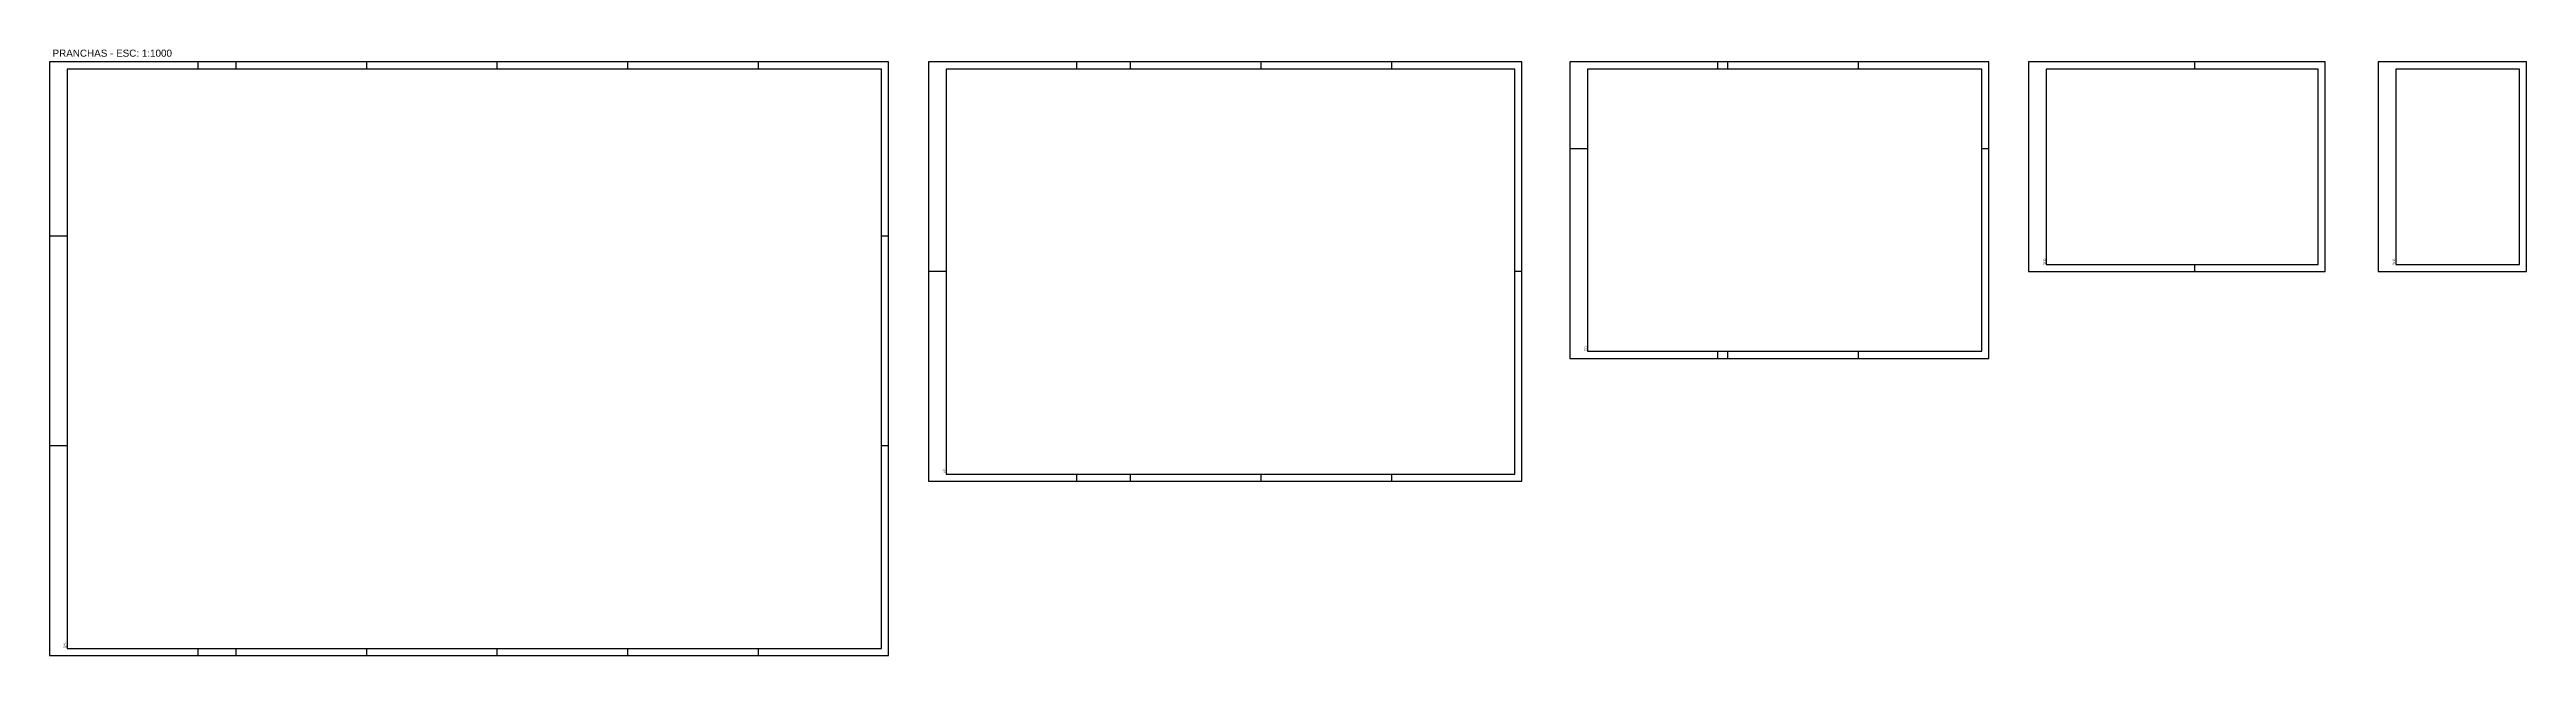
# Model space of a CAD drawing. Header units: millimetres. Extents: x 0 to 687901, y 0 to 346525.
# Drawn here: x 5320 to 356290, y 260662 to 346525 of the extents above; entities that cross this region are included whole.
import ezdxf

# ---------------------------------------------------------------- set-up
doc = ezdxf.new("R2010")
doc.units = ezdxf.units.MM
for name, color, linetype in [('ARQ_Prancha', 7, 'Continuous'), ('ARQ_Prancha lin_grossa', 111, 'Continuous'), ('ARQ_Texto', 7, 'Continuous')]:
    doc.layers.add(name, color=color, linetype=linetype)
doc.styles.add('ARIAL', font='arial.ttf')
doc.styles.add('DES-ROMANS', font='arial.ttf')

msp = doc.modelspace()

# ---------------------------------------------------------------- linework, layer by layer
at = {"layer": 'ARQ_Prancha'}
for p, q in [((26320, 344762), (26320, 343762)), ((31720, 344762), (31720, 343762)), ((50220, 344762), (50220, 343762)), ((68720, 344762), (68720, 343762)), ((87220, 344762), (87220, 343762)), ((105720, 344762), (105720, 343762)), ((150858, 344762), (150858, 343762)), ((158458, 344762), (158458, 343762)), ((176958, 344762), (176958, 343762)), ((195458, 344762), (195458, 343762)), ((213958, 344762), (212958, 344762)), ((241726, 343762), (241726, 344762)), ((243126, 343762), (243126, 344762)), ((261626, 343762), (261626, 344762)), ((280126, 344762), (279126, 344762)), ((309254, 344762), (309254, 343762)), ((223226, 332462), (220726, 332462)), ((280126, 332462), (279126, 332462)), ((7820, 320062), (5320, 320062)), ((124220, 320062), (123220, 320062)), ((309254, 316062), (309254, 315062)), ((132358, 315062), (129858, 315062)), ((213958, 315062), (212958, 315062)), ((241726, 302762), (241726, 303762)), ((243126, 302762), (243126, 303762)), ((261626, 302762), (261626, 303762)), ((7820, 290362), (5320, 290362)), ((124220, 290362), (123220, 290362)), ((150858, 286362), (150858, 285362)), ((158458, 286362), (158458, 285362)), ((176958, 286362), (176958, 285362)), ((195458, 286362), (195458, 285362)), ((26320, 261662), (26320, 260662)), ((31720, 261662), (31720, 260662)), ((50220, 261662), (50220, 260662)), ((68720, 261662), (68720, 260662)), ((87220, 261662), (87220, 260662)), ((105720, 261662), (105720, 260662))]:
    msp.add_line(p, q, dxfattribs=at)
for points in [[(5320, 260662), (124220, 260662), (124220, 344762), (5320, 344762)], [(129858, 285362), (213958, 285362), (213958, 344762), (129858, 344762)], [(220726, 302762), (280126, 302762), (280126, 344762), (220726, 344762)], [(285754, 315062), (327754, 315062), (327754, 344762), (285754, 344762)], [(335290, 315062), (356290, 315062), (356290, 344762), (335290, 344762)]]:
    msp.add_lwpolyline(points, close=True, dxfattribs=at)
at = {"layer": 'ARQ_Prancha lin_grossa'}
for points in [[(123220, 261662), (123220, 343762), (7820, 343762), (7820, 261662), (123220, 261662)], [(212958, 286362), (212958, 343762), (132358, 343762), (132358, 286362), (212958, 286362)], [(279126, 303762), (279126, 343762), (223226, 343762), (223226, 303762), (279126, 303762)], [(326754, 316062), (326754, 343762), (288254, 343762), (288254, 316062), (326754, 316062)], [(355290, 316062), (355290, 343762), (337790, 343762), (337790, 316062), (355290, 316062)]]:
    msp.add_lwpolyline(points, close=True, dxfattribs=at)

# ---------------------------------------------------------------- texts
at = {"layer": 'ARQ_Prancha', "style": 'DES-ROMANS'}
for s, p in [('ISO A3', (287922, 316088)), ('297x420', (288147, 316088)), ('ISO A4', (337458, 316088)), ('210x297', (337683, 316088)), ('ISO A2', (222894, 303788)), ('420x594', (223119, 303788)), ('ISO A1', (132025, 286388)), ('594x841', (132250, 286388)), ('ISO A0', (7488, 261688)), ('841x1189', (7713, 261688))]:
    msp.add_text(s, height=150, rotation=90, dxfattribs=at).set_placement(p)
at = {"layer": 'ARQ_Texto', "style": 'ARIAL'}
msp.add_text('PRANCHAS - ESC: 1:1000', height=1000, dxfattribs=at).set_placement((5746, 345510))

doc.saveas('drawing.dxf')
